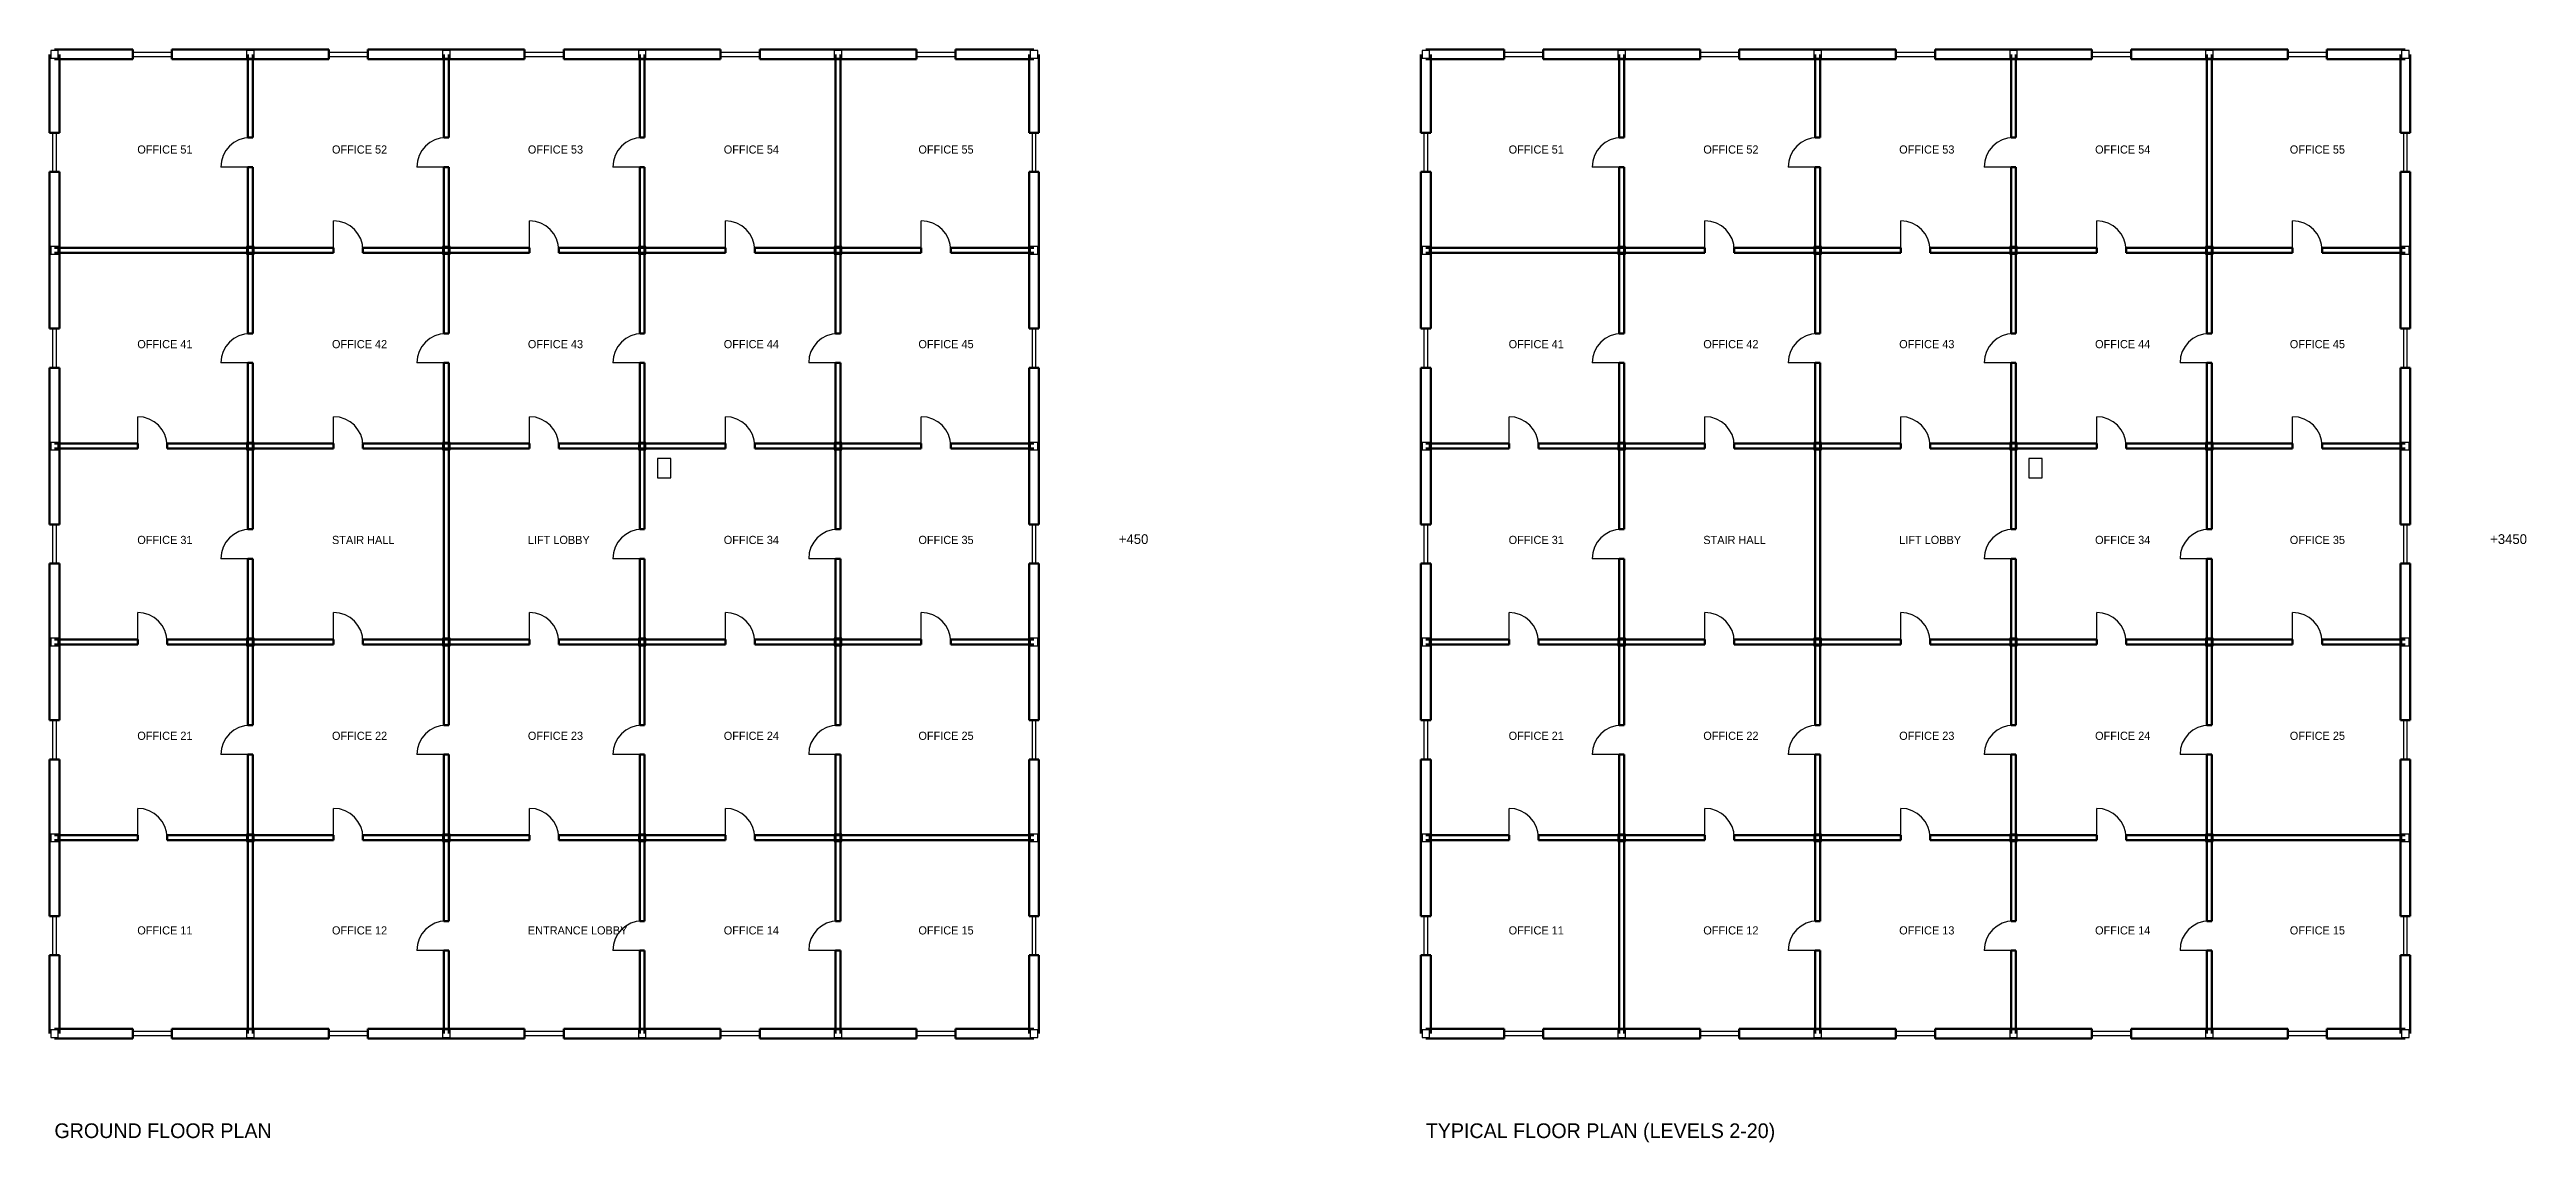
# Model space of a CAD drawing. Header units: metres. Extents: x 0 to 162, y -3 to 61.
# Drawn here: x -0.1 to 75.7, y -3.3 to 30.1 of the extents above; entities that cross this region are included whole.
import ezdxf

# ---------------------------------------------------------------- set-up
doc = ezdxf.new("R2010")
doc.units = ezdxf.units.M
for name, color, linetype in [('COLUMN', 5, 'CONTINUOUS'), ('DOOR', 3, 'CONTINUOUS'), ('SANITARY', 7, 'CONTINUOUS'), ('TEXT', 6, 'CONTINUOUS'), ('WALL', 4, 'CONTINUOUS'), ('WIND', 2, 'CONTINUOUS')]:
    doc.layers.add(name, color=color, linetype=linetype)

msp = doc.modelspace()

# ---------------------------------------------------------------- texts
at = {"layer": 'TEXT'}
for s, height, p in [('OFFICE 51', 0.25, (2.538, 26.962)), ('OFFICE 52', 0.25, (8.5, 26.962)), ('OFFICE 53', 0.25, (14.5, 26.962)), ('OFFICE 54', 0.25, (20.5, 26.962)), ('OFFICE 55', 0.25, (26.462, 26.962)), ('OFFICE 51', 0.25, (44.538, 26.962)), ('OFFICE 52', 0.25, (50.5, 26.962)), ('OFFICE 53', 0.25, (56.5, 26.962)), ('OFFICE 54', 0.25, (62.5, 26.962)), ('OFFICE 55', 0.25, (68.463, 26.962)), ('OFFICE 41', 0.25, (2.538, 21)), ('OFFICE 42', 0.25, (8.5, 21)), ('OFFICE 43', 0.25, (14.5, 21)), ('OFFICE 44', 0.25, (20.5, 21)), ('OFFICE 45', 0.25, (26.462, 21)), ('OFFICE 41', 0.25, (44.538, 21)), ('OFFICE 42', 0.25, (50.5, 21)), ('OFFICE 43', 0.25, (56.5, 21)), ('OFFICE 44', 0.25, (62.5, 21)), ('OFFICE 45', 0.25, (68.463, 21)), ('OFFICE 31', 0.25, (2.538, 15)), ('STAIR HALL', 0.25, (8.5, 15)), ('LIFT LOBBY', 0.25, (14.5, 15)), ('OFFICE 34', 0.25, (20.5, 15)), ('OFFICE 35', 0.25, (26.462, 15)), ('+450', 0.3, (32.6, 15)), ('OFFICE 31', 0.25, (44.538, 15)), ('STAIR HALL', 0.25, (50.5, 15)), ('LIFT LOBBY', 0.25, (56.5, 15)), ('OFFICE 34', 0.25, (62.5, 15)), ('OFFICE 35', 0.25, (68.463, 15)), ('+3450', 0.3, (74.6, 15)), ('OFFICE 21', 0.25, (2.538, 9)), ('OFFICE 22', 0.25, (8.5, 9)), ('OFFICE 23', 0.25, (14.5, 9)), ('OFFICE 24', 0.25, (20.5, 9)), ('OFFICE 25', 0.25, (26.462, 9)), ('OFFICE 21', 0.25, (44.538, 9)), ('OFFICE 22', 0.25, (50.5, 9)), ('OFFICE 23', 0.25, (56.5, 9)), ('OFFICE 24', 0.25, (62.5, 9)), ('OFFICE 25', 0.25, (68.463, 9)), ('OFFICE 11', 0.25, (2.538, 3.038)), ('OFFICE 12', 0.25, (8.5, 3.038)), ('ENTRANCE LOBBY', 0.25, (14.5, 3.038)), ('OFFICE 14', 0.25, (20.5, 3.038)), ('OFFICE 15', 0.25, (26.462, 3.038)), ('OFFICE 11', 0.25, (44.538, 3.038)), ('OFFICE 12', 0.25, (50.5, 3.038)), ('OFFICE 13', 0.25, (56.5, 3.038)), ('OFFICE 14', 0.25, (62.5, 3.038)), ('OFFICE 15', 0.25, (68.463, 3.038)), ('GROUND FLOOR PLAN', 0.45, (0, -3.2)), ('TYPICAL FLOOR PLAN (LEVELS 2-20)', 0.45, (42, -3.2))]:
    msp.add_text(s, height=height, dxfattribs=at).set_placement(p)

# ---------------------------------------------------------------- linework, layer by layer
at = {"layer": 'COLUMN'}
for points in [[(-0.115, 29.885), (0.115, 29.885), (0.115, 30.115), (-0.115, 30.115)], [(5.885, 29.885), (6.115, 29.885), (6.115, 30.115), (5.885, 30.115)], [(11.885, 29.885), (12.115, 29.885), (12.115, 30.115), (11.885, 30.115)], [(17.885, 29.885), (18.115, 29.885), (18.115, 30.115), (17.885, 30.115)], [(23.885, 29.885), (24.115, 29.885), (24.115, 30.115), (23.885, 30.115)], [(29.885, 29.885), (30.115, 29.885), (30.115, 30.115), (29.885, 30.115)], [(41.885, 29.885), (42.115, 29.885), (42.115, 30.115), (41.885, 30.115)], [(47.885, 29.885), (48.115, 29.885), (48.115, 30.115), (47.885, 30.115)], [(53.885, 29.885), (54.115, 29.885), (54.115, 30.115), (53.885, 30.115)], [(59.885, 29.885), (60.115, 29.885), (60.115, 30.115), (59.885, 30.115)], [(65.885, 29.885), (66.115, 29.885), (66.115, 30.115), (65.885, 30.115)], [(71.885, 29.885), (72.115, 29.885), (72.115, 30.115), (71.885, 30.115)], [(-0.115, 23.885), (0.115, 23.885), (0.115, 24.115), (-0.115, 24.115)], [(5.885, 23.885), (6.115, 23.885), (6.115, 24.115), (5.885, 24.115)], [(11.885, 23.885), (12.115, 23.885), (12.115, 24.115), (11.885, 24.115)], [(17.885, 23.885), (18.115, 23.885), (18.115, 24.115), (17.885, 24.115)], [(23.885, 23.885), (24.115, 23.885), (24.115, 24.115), (23.885, 24.115)], [(29.885, 23.885), (30.115, 23.885), (30.115, 24.115), (29.885, 24.115)], [(41.885, 23.885), (42.115, 23.885), (42.115, 24.115), (41.885, 24.115)], [(47.885, 23.885), (48.115, 23.885), (48.115, 24.115), (47.885, 24.115)], [(53.885, 23.885), (54.115, 23.885), (54.115, 24.115), (53.885, 24.115)], [(59.885, 23.885), (60.115, 23.885), (60.115, 24.115), (59.885, 24.115)], [(65.885, 23.885), (66.115, 23.885), (66.115, 24.115), (65.885, 24.115)], [(71.885, 23.885), (72.115, 23.885), (72.115, 24.115), (71.885, 24.115)], [(-0.115, 17.885), (0.115, 17.885), (0.115, 18.115), (-0.115, 18.115)], [(5.885, 17.885), (6.115, 17.885), (6.115, 18.115), (5.885, 18.115)], [(11.885, 17.885), (12.115, 17.885), (12.115, 18.115), (11.885, 18.115)], [(17.885, 17.885), (18.115, 17.885), (18.115, 18.115), (17.885, 18.115)], [(23.885, 17.885), (24.115, 17.885), (24.115, 18.115), (23.885, 18.115)], [(29.885, 17.885), (30.115, 17.885), (30.115, 18.115), (29.885, 18.115)], [(41.885, 17.885), (42.115, 17.885), (42.115, 18.115), (41.885, 18.115)], [(47.885, 17.885), (48.115, 17.885), (48.115, 18.115), (47.885, 18.115)], [(53.885, 17.885), (54.115, 17.885), (54.115, 18.115), (53.885, 18.115)], [(59.885, 17.885), (60.115, 17.885), (60.115, 18.115), (59.885, 18.115)], [(65.885, 17.885), (66.115, 17.885), (66.115, 18.115), (65.885, 18.115)], [(71.885, 17.885), (72.115, 17.885), (72.115, 18.115), (71.885, 18.115)], [(-0.115, 11.885), (0.115, 11.885), (0.115, 12.115), (-0.115, 12.115)], [(5.885, 11.885), (6.115, 11.885), (6.115, 12.115), (5.885, 12.115)], [(11.885, 11.885), (12.115, 11.885), (12.115, 12.115), (11.885, 12.115)], [(17.885, 11.885), (18.115, 11.885), (18.115, 12.115), (17.885, 12.115)], [(23.885, 11.885), (24.115, 11.885), (24.115, 12.115), (23.885, 12.115)], [(29.885, 11.885), (30.115, 11.885), (30.115, 12.115), (29.885, 12.115)], [(41.885, 11.885), (42.115, 11.885), (42.115, 12.115), (41.885, 12.115)], [(47.885, 11.885), (48.115, 11.885), (48.115, 12.115), (47.885, 12.115)], [(53.885, 11.885), (54.115, 11.885), (54.115, 12.115), (53.885, 12.115)], [(59.885, 11.885), (60.115, 11.885), (60.115, 12.115), (59.885, 12.115)], [(65.885, 11.885), (66.115, 11.885), (66.115, 12.115), (65.885, 12.115)], [(71.885, 11.885), (72.115, 11.885), (72.115, 12.115), (71.885, 12.115)], [(-0.115, 5.885), (0.115, 5.885), (0.115, 6.115), (-0.115, 6.115)], [(5.885, 5.885), (6.115, 5.885), (6.115, 6.115), (5.885, 6.115)], [(11.885, 5.885), (12.115, 5.885), (12.115, 6.115), (11.885, 6.115)], [(17.885, 5.885), (18.115, 5.885), (18.115, 6.115), (17.885, 6.115)], [(23.885, 5.885), (24.115, 5.885), (24.115, 6.115), (23.885, 6.115)], [(29.885, 5.885), (30.115, 5.885), (30.115, 6.115), (29.885, 6.115)], [(41.885, 5.885), (42.115, 5.885), (42.115, 6.115), (41.885, 6.115)], [(47.885, 5.885), (48.115, 5.885), (48.115, 6.115), (47.885, 6.115)], [(53.885, 5.885), (54.115, 5.885), (54.115, 6.115), (53.885, 6.115)], [(59.885, 5.885), (60.115, 5.885), (60.115, 6.115), (59.885, 6.115)], [(65.885, 5.885), (66.115, 5.885), (66.115, 6.115), (65.885, 6.115)], [(71.885, 5.885), (72.115, 5.885), (72.115, 6.115), (71.885, 6.115)], [(-0.115, -0.115), (0.115, -0.115), (0.115, 0.115), (-0.115, 0.115)], [(5.885, -0.115), (6.115, -0.115), (6.115, 0.115), (5.885, 0.115)], [(11.885, -0.115), (12.115, -0.115), (12.115, 0.115), (11.885, 0.115)], [(17.885, -0.115), (18.115, -0.115), (18.115, 0.115), (17.885, 0.115)], [(23.885, -0.115), (24.115, -0.115), (24.115, 0.115), (23.885, 0.115)], [(29.885, -0.115), (30.115, -0.115), (30.115, 0.115), (29.885, 0.115)], [(41.885, -0.115), (42.115, -0.115), (42.115, 0.115), (41.885, 0.115)], [(47.885, -0.115), (48.115, -0.115), (48.115, 0.115), (47.885, 0.115)], [(53.885, -0.115), (54.115, -0.115), (54.115, 0.115), (53.885, 0.115)], [(59.885, -0.115), (60.115, -0.115), (60.115, 0.115), (59.885, 0.115)], [(65.885, -0.115), (66.115, -0.115), (66.115, 0.115), (65.885, 0.115)], [(71.885, -0.115), (72.115, -0.115), (72.115, 0.115), (71.885, 0.115)]]:
    msp.add_lwpolyline(points, close=True, dxfattribs=at)
at = {"layer": 'DOOR'}
for p, q in [((6, 26.55), (5.1, 26.55)), ((12, 26.55), (11.1, 26.55)), ((18, 26.55), (17.1, 26.55)), ((48, 26.55), (47.1, 26.55)), ((54, 26.55), (53.1, 26.55)), ((60, 26.55), (59.1, 26.55)), ((8.55, 24), (8.55, 24.9)), ((14.55, 24), (14.55, 24.9)), ((20.55, 24), (20.55, 24.9)), ((26.55, 24), (26.55, 24.9)), ((50.55, 24), (50.55, 24.9)), ((56.55, 24), (56.55, 24.9)), ((62.55, 24), (62.55, 24.9)), ((68.55, 24), (68.55, 24.9)), ((6, 20.55), (5.1, 20.55)), ((12, 20.55), (11.1, 20.55)), ((18, 20.55), (17.1, 20.55)), ((24, 20.55), (23.1, 20.55)), ((48, 20.55), (47.1, 20.55)), ((54, 20.55), (53.1, 20.55)), ((60, 20.55), (59.1, 20.55)), ((66, 20.55), (65.1, 20.55)), ((2.55, 18), (2.55, 18.9)), ((8.55, 18), (8.55, 18.9)), ((14.55, 18), (14.55, 18.9)), ((20.55, 18), (20.55, 18.9)), ((26.55, 18), (26.55, 18.9)), ((44.55, 18), (44.55, 18.9)), ((50.55, 18), (50.55, 18.9)), ((56.55, 18), (56.55, 18.9)), ((62.55, 18), (62.55, 18.9)), ((68.55, 18), (68.55, 18.9)), ((6, 14.55), (5.1, 14.55)), ((18, 14.55), (17.1, 14.55)), ((24, 14.55), (23.1, 14.55)), ((48, 14.55), (47.1, 14.55)), ((60, 14.55), (59.1, 14.55)), ((66, 14.55), (65.1, 14.55)), ((2.55, 12), (2.55, 12.9)), ((8.55, 12), (8.55, 12.9)), ((14.55, 12), (14.55, 12.9)), ((20.55, 12), (20.55, 12.9)), ((26.55, 12), (26.55, 12.9)), ((44.55, 12), (44.55, 12.9)), ((50.55, 12), (50.55, 12.9)), ((56.55, 12), (56.55, 12.9)), ((62.55, 12), (62.55, 12.9)), ((68.55, 12), (68.55, 12.9)), ((6, 8.55), (5.1, 8.55)), ((12, 8.55), (11.1, 8.55)), ((18, 8.55), (17.1, 8.55)), ((24, 8.55), (23.1, 8.55)), ((48, 8.55), (47.1, 8.55)), ((54, 8.55), (53.1, 8.55)), ((60, 8.55), (59.1, 8.55)), ((66, 8.55), (65.1, 8.55)), ((2.55, 6), (2.55, 6.9)), ((8.55, 6), (8.55, 6.9)), ((14.55, 6), (14.55, 6.9)), ((20.55, 6), (20.55, 6.9)), ((44.55, 6), (44.55, 6.9)), ((50.55, 6), (50.55, 6.9)), ((56.55, 6), (56.55, 6.9)), ((62.55, 6), (62.55, 6.9)), ((12, 2.55), (11.1, 2.55)), ((18, 2.55), (17.1, 2.55)), ((24, 2.55), (23.1, 2.55)), ((54, 2.55), (53.1, 2.55)), ((60, 2.55), (59.1, 2.55)), ((66, 2.55), (65.1, 2.55))]:
    msp.add_line(p, q, dxfattribs=at)
for centre, start, end in [((6, 26.55), 90, 180), ((12, 26.55), 90, 180), ((18, 26.55), 90, 180), ((48, 26.55), 90, 180), ((54, 26.55), 90, 180), ((60, 26.55), 90, 180), ((8.55, 24), 0, 90), ((14.55, 24), 0, 90), ((20.55, 24), 0, 90), ((26.55, 24), 0, 90), ((50.55, 24), 0, 90), ((56.55, 24), 0, 90), ((62.55, 24), 0, 90), ((68.55, 24), 0, 90), ((6, 20.55), 90, 180), ((12, 20.55), 90, 180), ((18, 20.55), 90, 180), ((24, 20.55), 90, 180), ((48, 20.55), 90, 180), ((54, 20.55), 90, 180), ((60, 20.55), 90, 180), ((66, 20.55), 90, 180), ((2.55, 18), 0, 90), ((8.55, 18), 0, 90), ((14.55, 18), 0, 90), ((20.55, 18), 0, 90), ((26.55, 18), 0, 90), ((44.55, 18), 0, 90), ((50.55, 18), 0, 90), ((56.55, 18), 0, 90), ((62.55, 18), 0, 90), ((68.55, 18), 0, 90), ((6, 14.55), 90, 180), ((18, 14.55), 90, 180), ((24, 14.55), 90, 180), ((48, 14.55), 90, 180), ((60, 14.55), 90, 180), ((66, 14.55), 90, 180), ((2.55, 12), 0, 90), ((8.55, 12), 0, 90), ((14.55, 12), 0, 90), ((20.55, 12), 0, 90), ((26.55, 12), 0, 90), ((44.55, 12), 0, 90), ((50.55, 12), 0, 90), ((56.55, 12), 0, 90), ((62.55, 12), 0, 90), ((68.55, 12), 0, 90), ((6, 8.55), 90, 180), ((12, 8.55), 90, 180), ((18, 8.55), 90, 180), ((24, 8.55), 90, 180), ((48, 8.55), 90, 180), ((54, 8.55), 90, 180), ((60, 8.55), 90, 180), ((66, 8.55), 90, 180), ((2.55, 6), 0, 90), ((8.55, 6), 0, 90), ((14.55, 6), 0, 90), ((20.55, 6), 0, 90), ((44.55, 6), 0, 90), ((50.55, 6), 0, 90), ((56.55, 6), 0, 90), ((62.55, 6), 0, 90), ((12, 2.55), 90, 180), ((18, 2.55), 90, 180), ((24, 2.55), 90, 180), ((54, 2.55), 90, 180), ((60, 2.55), 90, 180), ((66, 2.55), 90, 180)]:
    msp.add_arc(centre, 0.9, start, end, dxfattribs=at)
at = {"layer": 'SANITARY'}
for points in [[(18.475, 17.025), (18.875, 17.025), (18.875, 17.625), (18.475, 17.625)], [(60.475, 17.025), (60.875, 17.025), (60.875, 17.625), (60.475, 17.625)]]:
    msp.add_lwpolyline(points, close=True, dxfattribs=at)
at = {"layer": 'WALL', "lineweight": 50}
for p, q in [((-0.15, 27.6), (-0.15, 30)), ((2.4, 30.15), (0, 30.15)), ((0, 29.85), (2.4, 29.85)), ((0.15, 30), (0.15, 27.6)), ((2.4, 29.85), (2.4, 30.15)), ((6, 30.15), (3.6, 30.15)), ((3.6, 29.85), (3.6, 30.15)), ((3.6, 29.85), (6, 29.85)), ((5.925, 27.45), (5.925, 30)), ((8.4, 30.15), (6, 30.15)), ((6, 29.85), (8.4, 29.85)), ((6.075, 30), (6.075, 27.45)), ((8.4, 29.85), (8.4, 30.15)), ((12, 30.15), (9.6, 30.15)), ((9.6, 29.85), (9.6, 30.15)), ((9.6, 29.85), (12, 29.85)), ((11.925, 27.45), (11.925, 30)), ((14.4, 30.15), (12, 30.15)), ((12, 29.85), (14.4, 29.85)), ((12.075, 30), (12.075, 27.45)), ((14.4, 29.85), (14.4, 30.15)), ((18, 30.15), (15.6, 30.15)), ((15.6, 29.85), (15.6, 30.15)), ((15.6, 29.85), (18, 29.85)), ((17.925, 27.45), (17.925, 30)), ((20.4, 30.15), (18, 30.15)), ((18, 29.85), (20.4, 29.85)), ((18.075, 30), (18.075, 27.45)), ((20.4, 29.85), (20.4, 30.15)), ((24, 30.15), (21.6, 30.15)), ((21.6, 29.85), (21.6, 30.15)), ((21.6, 29.85), (24, 29.85)), ((23.925, 24), (23.925, 30)), ((26.4, 30.15), (24, 30.15)), ((24, 29.85), (26.4, 29.85)), ((24.075, 30), (24.075, 24)), ((26.4, 29.85), (26.4, 30.15)), ((30, 30.15), (27.6, 30.15)), ((27.6, 29.85), (27.6, 30.15)), ((27.6, 29.85), (30, 29.85)), ((29.85, 27.6), (29.85, 30)), ((30.15, 30), (30.15, 27.6)), ((41.85, 27.6), (41.85, 30)), ((44.4, 30.15), (42, 30.15)), ((42, 29.85), (44.4, 29.85)), ((42.15, 30), (42.15, 27.6)), ((44.4, 29.85), (44.4, 30.15)), ((48, 30.15), (45.6, 30.15)), ((45.6, 29.85), (45.6, 30.15)), ((45.6, 29.85), (48, 29.85)), ((47.925, 27.45), (47.925, 30)), ((50.4, 30.15), (48, 30.15)), ((48, 29.85), (50.4, 29.85)), ((48.075, 30), (48.075, 27.45)), ((50.4, 29.85), (50.4, 30.15)), ((54, 30.15), (51.6, 30.15)), ((51.6, 29.85), (51.6, 30.15)), ((51.6, 29.85), (54, 29.85)), ((53.925, 27.45), (53.925, 30)), ((56.4, 30.15), (54, 30.15)), ((54, 29.85), (56.4, 29.85)), ((54.075, 30), (54.075, 27.45)), ((56.4, 29.85), (56.4, 30.15)), ((60, 30.15), (57.6, 30.15)), ((57.6, 29.85), (57.6, 30.15)), ((57.6, 29.85), (60, 29.85)), ((59.925, 27.45), (59.925, 30)), ((62.4, 30.15), (60, 30.15)), ((60, 29.85), (62.4, 29.85)), ((60.075, 30), (60.075, 27.45)), ((62.4, 29.85), (62.4, 30.15)), ((66, 30.15), (63.6, 30.15)), ((63.6, 29.85), (63.6, 30.15)), ((63.6, 29.85), (66, 29.85)), ((65.925, 24), (65.925, 30)), ((68.4, 30.15), (66, 30.15)), ((66, 29.85), (68.4, 29.85)), ((66.075, 30), (66.075, 24)), ((68.4, 29.85), (68.4, 30.15)), ((72, 30.15), (69.6, 30.15)), ((69.6, 29.85), (69.6, 30.15)), ((69.6, 29.85), (72, 29.85)), ((71.85, 27.6), (71.85, 30)), ((72.15, 30), (72.15, 27.6)), ((-0.15, 27.6), (0.15, 27.6)), ((5.925, 27.45), (6.075, 27.45)), ((11.925, 27.45), (12.075, 27.45)), ((17.925, 27.45), (18.075, 27.45)), ((29.85, 27.6), (30.15, 27.6)), ((41.85, 27.6), (42.15, 27.6)), ((47.925, 27.45), (48.075, 27.45)), ((53.925, 27.45), (54.075, 27.45)), ((59.925, 27.45), (60.075, 27.45)), ((71.85, 27.6), (72.15, 27.6)), ((-0.15, 24), (-0.15, 26.4)), ((-0.15, 26.4), (0.15, 26.4)), ((0.15, 26.4), (0.15, 24)), ((5.925, 24), (5.925, 26.55)), ((5.925, 26.55), (6.075, 26.55)), ((6.075, 26.55), (6.075, 24)), ((11.925, 24), (11.925, 26.55)), ((11.925, 26.55), (12.075, 26.55)), ((12.075, 26.55), (12.075, 24)), ((17.925, 24), (17.925, 26.55)), ((17.925, 26.55), (18.075, 26.55)), ((18.075, 26.55), (18.075, 24)), ((29.85, 24), (29.85, 26.4)), ((29.85, 26.4), (30.15, 26.4)), ((30.15, 26.4), (30.15, 24)), ((41.85, 24), (41.85, 26.4)), ((41.85, 26.4), (42.15, 26.4)), ((42.15, 26.4), (42.15, 24)), ((47.925, 24), (47.925, 26.55)), ((47.925, 26.55), (48.075, 26.55)), ((48.075, 26.55), (48.075, 24)), ((53.925, 24), (53.925, 26.55)), ((53.925, 26.55), (54.075, 26.55)), ((54.075, 26.55), (54.075, 24)), ((59.925, 24), (59.925, 26.55)), ((59.925, 26.55), (60.075, 26.55)), ((60.075, 26.55), (60.075, 24)), ((71.85, 24), (71.85, 26.4)), ((71.85, 26.4), (72.15, 26.4)), ((72.15, 26.4), (72.15, 24)), ((-0.15, 21.6), (-0.15, 24)), ((6, 24.075), (0, 24.075)), ((0, 23.925), (6, 23.925)), ((0.15, 24), (0.15, 21.6)), ((5.925, 21.45), (5.925, 24)), ((8.55, 24.075), (6, 24.075)), ((6, 23.925), (8.55, 23.925)), ((6.075, 24), (6.075, 21.45)), ((8.55, 23.925), (8.55, 24.075)), ((12, 24.075), (9.45, 24.075)), ((9.45, 23.925), (9.45, 24.075)), ((9.45, 23.925), (12, 23.925)), ((11.925, 21.45), (11.925, 24)), ((14.55, 24.075), (12, 24.075)), ((12, 23.925), (14.55, 23.925)), ((12.075, 24), (12.075, 21.45)), ((14.55, 23.925), (14.55, 24.075)), ((18, 24.075), (15.45, 24.075)), ((15.45, 23.925), (15.45, 24.075)), ((15.45, 23.925), (18, 23.925)), ((17.925, 21.45), (17.925, 24)), ((20.55, 24.075), (18, 24.075)), ((18, 23.925), (20.55, 23.925)), ((18.075, 24), (18.075, 21.45)), ((20.55, 23.925), (20.55, 24.075)), ((24, 24.075), (21.45, 24.075)), ((21.45, 23.925), (21.45, 24.075)), ((21.45, 23.925), (24, 23.925)), ((23.925, 21.45), (23.925, 24)), ((26.55, 24.075), (24, 24.075)), ((24, 23.925), (26.55, 23.925)), ((24.075, 24), (24.075, 21.45)), ((26.55, 23.925), (26.55, 24.075)), ((30, 24.075), (27.45, 24.075)), ((27.45, 23.925), (27.45, 24.075)), ((27.45, 23.925), (30, 23.925)), ((29.85, 21.6), (29.85, 24)), ((30.15, 24), (30.15, 21.6)), ((41.85, 21.6), (41.85, 24)), ((48, 24.075), (42, 24.075)), ((42, 23.925), (48, 23.925)), ((42.15, 24), (42.15, 21.6)), ((47.925, 21.45), (47.925, 24)), ((50.55, 24.075), (48, 24.075)), ((48, 23.925), (50.55, 23.925)), ((48.075, 24), (48.075, 21.45)), ((50.55, 23.925), (50.55, 24.075)), ((54, 24.075), (51.45, 24.075)), ((51.45, 23.925), (51.45, 24.075)), ((51.45, 23.925), (54, 23.925)), ((53.925, 21.45), (53.925, 24)), ((56.55, 24.075), (54, 24.075)), ((54, 23.925), (56.55, 23.925)), ((54.075, 24), (54.075, 21.45)), ((56.55, 23.925), (56.55, 24.075)), ((60, 24.075), (57.45, 24.075)), ((57.45, 23.925), (57.45, 24.075)), ((57.45, 23.925), (60, 23.925)), ((59.925, 21.45), (59.925, 24)), ((62.55, 24.075), (60, 24.075)), ((60, 23.925), (62.55, 23.925)), ((60.075, 24), (60.075, 21.45)), ((62.55, 23.925), (62.55, 24.075)), ((66, 24.075), (63.45, 24.075)), ((63.45, 23.925), (63.45, 24.075)), ((63.45, 23.925), (66, 23.925)), ((65.925, 21.45), (65.925, 24)), ((68.55, 24.075), (66, 24.075)), ((66, 23.925), (68.55, 23.925)), ((66.075, 24), (66.075, 21.45)), ((68.55, 23.925), (68.55, 24.075)), ((72, 24.075), (69.45, 24.075)), ((69.45, 23.925), (69.45, 24.075)), ((69.45, 23.925), (72, 23.925)), ((71.85, 21.6), (71.85, 24)), ((72.15, 24), (72.15, 21.6)), ((-0.15, 21.6), (0.15, 21.6)), ((5.925, 21.45), (6.075, 21.45)), ((11.925, 21.45), (12.075, 21.45)), ((17.925, 21.45), (18.075, 21.45)), ((23.925, 21.45), (24.075, 21.45)), ((29.85, 21.6), (30.15, 21.6)), ((41.85, 21.6), (42.15, 21.6)), ((47.925, 21.45), (48.075, 21.45)), ((53.925, 21.45), (54.075, 21.45)), ((59.925, 21.45), (60.075, 21.45)), ((65.925, 21.45), (66.075, 21.45)), ((71.85, 21.6), (72.15, 21.6)), ((5.925, 18), (5.925, 20.55)), ((5.925, 20.55), (6.075, 20.55)), ((6.075, 20.55), (6.075, 18)), ((11.925, 18), (11.925, 20.55)), ((11.925, 20.55), (12.075, 20.55)), ((12.075, 20.55), (12.075, 18)), ((17.925, 18), (17.925, 20.55)), ((17.925, 20.55), (18.075, 20.55)), ((18.075, 20.55), (18.075, 18)), ((23.925, 18), (23.925, 20.55)), ((23.925, 20.55), (24.075, 20.55)), ((24.075, 20.55), (24.075, 18)), ((47.925, 18), (47.925, 20.55)), ((47.925, 20.55), (48.075, 20.55)), ((48.075, 20.55), (48.075, 18)), ((53.925, 18), (53.925, 20.55)), ((53.925, 20.55), (54.075, 20.55)), ((54.075, 20.55), (54.075, 18)), ((59.925, 18), (59.925, 20.55)), ((59.925, 20.55), (60.075, 20.55)), ((60.075, 20.55), (60.075, 18)), ((65.925, 18), (65.925, 20.55)), ((65.925, 20.55), (66.075, 20.55)), ((66.075, 20.55), (66.075, 18)), ((-0.15, 18), (-0.15, 20.4)), ((-0.15, 20.4), (0.15, 20.4)), ((0.15, 20.4), (0.15, 18)), ((29.85, 18), (29.85, 20.4)), ((29.85, 20.4), (30.15, 20.4)), ((30.15, 20.4), (30.15, 18)), ((41.85, 18), (41.85, 20.4)), ((41.85, 20.4), (42.15, 20.4)), ((42.15, 20.4), (42.15, 18)), ((71.85, 18), (71.85, 20.4)), ((71.85, 20.4), (72.15, 20.4)), ((72.15, 20.4), (72.15, 18)), ((-0.15, 15.6), (-0.15, 18)), ((2.55, 18.075), (0, 18.075)), ((0, 17.925), (2.55, 17.925)), ((0.15, 18), (0.15, 15.6)), ((2.55, 17.925), (2.55, 18.075)), ((6, 18.075), (3.45, 18.075)), ((3.45, 17.925), (3.45, 18.075)), ((3.45, 17.925), (6, 17.925)), ((5.925, 15.45), (5.925, 18)), ((8.55, 18.075), (6, 18.075)), ((6, 17.925), (8.55, 17.925)), ((6.075, 18), (6.075, 15.45)), ((8.55, 17.925), (8.55, 18.075)), ((12, 18.075), (9.45, 18.075)), ((9.45, 17.925), (9.45, 18.075)), ((9.45, 17.925), (12, 17.925)), ((11.925, 12), (11.925, 18)), ((14.55, 18.075), (12, 18.075)), ((12, 17.925), (14.55, 17.925)), ((12.075, 18), (12.075, 12)), ((14.55, 17.925), (14.55, 18.075)), ((18, 18.075), (15.45, 18.075)), ((15.45, 17.925), (15.45, 18.075)), ((15.45, 17.925), (18, 17.925)), ((17.925, 15.45), (17.925, 18)), ((20.55, 18.075), (18, 18.075)), ((18, 17.925), (20.55, 17.925)), ((18.075, 18), (18.075, 15.45)), ((20.55, 17.925), (20.55, 18.075)), ((24, 18.075), (21.45, 18.075)), ((21.45, 17.925), (21.45, 18.075)), ((21.45, 17.925), (24, 17.925)), ((23.925, 15.45), (23.925, 18)), ((26.55, 18.075), (24, 18.075)), ((24, 17.925), (26.55, 17.925)), ((24.075, 18), (24.075, 15.45)), ((26.55, 17.925), (26.55, 18.075)), ((30, 18.075), (27.45, 18.075)), ((27.45, 17.925), (27.45, 18.075)), ((27.45, 17.925), (30, 17.925)), ((29.85, 15.6), (29.85, 18)), ((30.15, 18), (30.15, 15.6)), ((41.85, 15.6), (41.85, 18)), ((44.55, 18.075), (42, 18.075)), ((42, 17.925), (44.55, 17.925)), ((42.15, 18), (42.15, 15.6)), ((44.55, 17.925), (44.55, 18.075)), ((48, 18.075), (45.45, 18.075)), ((45.45, 17.925), (45.45, 18.075)), ((45.45, 17.925), (48, 17.925)), ((47.925, 15.45), (47.925, 18)), ((50.55, 18.075), (48, 18.075)), ((48, 17.925), (50.55, 17.925)), ((48.075, 18), (48.075, 15.45)), ((50.55, 17.925), (50.55, 18.075)), ((54, 18.075), (51.45, 18.075)), ((51.45, 17.925), (51.45, 18.075)), ((51.45, 17.925), (54, 17.925)), ((53.925, 12), (53.925, 18)), ((56.55, 18.075), (54, 18.075)), ((54, 17.925), (56.55, 17.925)), ((54.075, 18), (54.075, 12)), ((56.55, 17.925), (56.55, 18.075)), ((60, 18.075), (57.45, 18.075)), ((57.45, 17.925), (57.45, 18.075)), ((57.45, 17.925), (60, 17.925)), ((59.925, 15.45), (59.925, 18)), ((62.55, 18.075), (60, 18.075)), ((60, 17.925), (62.55, 17.925)), ((60.075, 18), (60.075, 15.45)), ((62.55, 17.925), (62.55, 18.075)), ((66, 18.075), (63.45, 18.075)), ((63.45, 17.925), (63.45, 18.075)), ((63.45, 17.925), (66, 17.925)), ((65.925, 15.45), (65.925, 18)), ((68.55, 18.075), (66, 18.075)), ((66, 17.925), (68.55, 17.925)), ((66.075, 18), (66.075, 15.45)), ((68.55, 17.925), (68.55, 18.075)), ((72, 18.075), (69.45, 18.075)), ((69.45, 17.925), (69.45, 18.075)), ((69.45, 17.925), (72, 17.925)), ((71.85, 15.6), (71.85, 18)), ((72.15, 18), (72.15, 15.6)), ((-0.15, 15.6), (0.15, 15.6)), ((5.925, 15.45), (6.075, 15.45)), ((17.925, 15.45), (18.075, 15.45)), ((23.925, 15.45), (24.075, 15.45)), ((29.85, 15.6), (30.15, 15.6)), ((41.85, 15.6), (42.15, 15.6)), ((47.925, 15.45), (48.075, 15.45)), ((59.925, 15.45), (60.075, 15.45)), ((65.925, 15.45), (66.075, 15.45)), ((71.85, 15.6), (72.15, 15.6)), ((5.925, 12), (5.925, 14.55)), ((5.925, 14.55), (6.075, 14.55)), ((6.075, 14.55), (6.075, 12)), ((17.925, 12), (17.925, 14.55)), ((17.925, 14.55), (18.075, 14.55)), ((18.075, 14.55), (18.075, 12)), ((23.925, 12), (23.925, 14.55)), ((23.925, 14.55), (24.075, 14.55)), ((24.075, 14.55), (24.075, 12)), ((47.925, 12), (47.925, 14.55)), ((47.925, 14.55), (48.075, 14.55)), ((48.075, 14.55), (48.075, 12)), ((59.925, 12), (59.925, 14.55)), ((59.925, 14.55), (60.075, 14.55)), ((60.075, 14.55), (60.075, 12)), ((65.925, 12), (65.925, 14.55)), ((65.925, 14.55), (66.075, 14.55)), ((66.075, 14.55), (66.075, 12)), ((-0.15, 12), (-0.15, 14.4)), ((-0.15, 14.4), (0.15, 14.4)), ((0.15, 14.4), (0.15, 12)), ((29.85, 12), (29.85, 14.4)), ((29.85, 14.4), (30.15, 14.4)), ((30.15, 14.4), (30.15, 12)), ((41.85, 12), (41.85, 14.4)), ((41.85, 14.4), (42.15, 14.4)), ((42.15, 14.4), (42.15, 12)), ((71.85, 12), (71.85, 14.4)), ((71.85, 14.4), (72.15, 14.4)), ((72.15, 14.4), (72.15, 12)), ((-0.15, 9.6), (-0.15, 12)), ((2.55, 12.075), (0, 12.075)), ((0, 11.925), (2.55, 11.925)), ((0.15, 12), (0.15, 9.6)), ((2.55, 11.925), (2.55, 12.075)), ((6, 12.075), (3.45, 12.075)), ((3.45, 11.925), (3.45, 12.075)), ((3.45, 11.925), (6, 11.925)), ((5.925, 9.45), (5.925, 12)), ((8.55, 12.075), (6, 12.075)), ((6, 11.925), (8.55, 11.925)), ((6.075, 12), (6.075, 9.45)), ((8.55, 11.925), (8.55, 12.075)), ((12, 12.075), (9.45, 12.075)), ((9.45, 11.925), (9.45, 12.075)), ((9.45, 11.925), (12, 11.925)), ((11.925, 9.45), (11.925, 12)), ((14.55, 12.075), (12, 12.075)), ((12, 11.925), (14.55, 11.925)), ((12.075, 12), (12.075, 9.45)), ((14.55, 11.925), (14.55, 12.075)), ((18, 12.075), (15.45, 12.075)), ((15.45, 11.925), (15.45, 12.075)), ((15.45, 11.925), (18, 11.925)), ((17.925, 9.45), (17.925, 12)), ((20.55, 12.075), (18, 12.075)), ((18, 11.925), (20.55, 11.925)), ((18.075, 12), (18.075, 9.45)), ((20.55, 11.925), (20.55, 12.075)), ((24, 12.075), (21.45, 12.075)), ((21.45, 11.925), (21.45, 12.075)), ((21.45, 11.925), (24, 11.925)), ((23.925, 9.45), (23.925, 12)), ((26.55, 12.075), (24, 12.075)), ((24, 11.925), (26.55, 11.925)), ((24.075, 12), (24.075, 9.45)), ((26.55, 11.925), (26.55, 12.075)), ((30, 12.075), (27.45, 12.075)), ((27.45, 11.925), (27.45, 12.075)), ((27.45, 11.925), (30, 11.925)), ((29.85, 9.6), (29.85, 12)), ((30.15, 12), (30.15, 9.6)), ((41.85, 9.6), (41.85, 12)), ((44.55, 12.075), (42, 12.075)), ((42, 11.925), (44.55, 11.925)), ((42.15, 12), (42.15, 9.6)), ((44.55, 11.925), (44.55, 12.075)), ((48, 12.075), (45.45, 12.075)), ((45.45, 11.925), (45.45, 12.075)), ((45.45, 11.925), (48, 11.925)), ((47.925, 9.45), (47.925, 12)), ((50.55, 12.075), (48, 12.075)), ((48, 11.925), (50.55, 11.925)), ((48.075, 12), (48.075, 9.45)), ((50.55, 11.925), (50.55, 12.075)), ((54, 12.075), (51.45, 12.075)), ((51.45, 11.925), (51.45, 12.075)), ((51.45, 11.925), (54, 11.925)), ((53.925, 9.45), (53.925, 12)), ((56.55, 12.075), (54, 12.075)), ((54, 11.925), (56.55, 11.925)), ((54.075, 12), (54.075, 9.45)), ((56.55, 11.925), (56.55, 12.075)), ((60, 12.075), (57.45, 12.075)), ((57.45, 11.925), (57.45, 12.075)), ((57.45, 11.925), (60, 11.925)), ((59.925, 9.45), (59.925, 12)), ((62.55, 12.075), (60, 12.075)), ((60, 11.925), (62.55, 11.925)), ((60.075, 12), (60.075, 9.45)), ((62.55, 11.925), (62.55, 12.075)), ((66, 12.075), (63.45, 12.075)), ((63.45, 11.925), (63.45, 12.075)), ((63.45, 11.925), (66, 11.925)), ((65.925, 9.45), (65.925, 12)), ((68.55, 12.075), (66, 12.075)), ((66, 11.925), (68.55, 11.925)), ((66.075, 12), (66.075, 9.45)), ((68.55, 11.925), (68.55, 12.075)), ((72, 12.075), (69.45, 12.075)), ((69.45, 11.925), (69.45, 12.075)), ((69.45, 11.925), (72, 11.925)), ((71.85, 9.6), (71.85, 12)), ((72.15, 12), (72.15, 9.6)), ((-0.15, 9.6), (0.15, 9.6)), ((5.925, 9.45), (6.075, 9.45)), ((11.925, 9.45), (12.075, 9.45)), ((17.925, 9.45), (18.075, 9.45)), ((23.925, 9.45), (24.075, 9.45)), ((29.85, 9.6), (30.15, 9.6)), ((41.85, 9.6), (42.15, 9.6)), ((47.925, 9.45), (48.075, 9.45)), ((53.925, 9.45), (54.075, 9.45)), ((59.925, 9.45), (60.075, 9.45)), ((65.925, 9.45), (66.075, 9.45)), ((71.85, 9.6), (72.15, 9.6)), ((-0.15, 6), (-0.15, 8.4)), ((-0.15, 8.4), (0.15, 8.4)), ((0.15, 8.4), (0.15, 6)), ((5.925, 6), (5.925, 8.55)), ((5.925, 8.55), (6.075, 8.55)), ((6.075, 8.55), (6.075, 6)), ((11.925, 6), (11.925, 8.55)), ((11.925, 8.55), (12.075, 8.55)), ((12.075, 8.55), (12.075, 6)), ((17.925, 6), (17.925, 8.55)), ((17.925, 8.55), (18.075, 8.55)), ((18.075, 8.55), (18.075, 6)), ((23.925, 6), (23.925, 8.55)), ((23.925, 8.55), (24.075, 8.55)), ((24.075, 8.55), (24.075, 6)), ((29.85, 6), (29.85, 8.4)), ((29.85, 8.4), (30.15, 8.4)), ((30.15, 8.4), (30.15, 6)), ((41.85, 6), (41.85, 8.4)), ((41.85, 8.4), (42.15, 8.4)), ((42.15, 8.4), (42.15, 6)), ((47.925, 6), (47.925, 8.55)), ((47.925, 8.55), (48.075, 8.55)), ((48.075, 8.55), (48.075, 6)), ((53.925, 6), (53.925, 8.55)), ((53.925, 8.55), (54.075, 8.55)), ((54.075, 8.55), (54.075, 6)), ((59.925, 6), (59.925, 8.55)), ((59.925, 8.55), (60.075, 8.55)), ((60.075, 8.55), (60.075, 6)), ((65.925, 6), (65.925, 8.55)), ((65.925, 8.55), (66.075, 8.55)), ((66.075, 8.55), (66.075, 6)), ((71.85, 6), (71.85, 8.4)), ((71.85, 8.4), (72.15, 8.4)), ((72.15, 8.4), (72.15, 6)), ((2.55, 6.075), (0, 6.075)), ((2.55, 5.925), (2.55, 6.075)), ((6, 6.075), (3.45, 6.075)), ((3.45, 5.925), (3.45, 6.075)), ((8.55, 6.075), (6, 6.075)), ((8.55, 5.925), (8.55, 6.075)), ((12, 6.075), (9.45, 6.075)), ((9.45, 5.925), (9.45, 6.075)), ((14.55, 6.075), (12, 6.075)), ((14.55, 5.925), (14.55, 6.075)), ((18, 6.075), (15.45, 6.075)), ((15.45, 5.925), (15.45, 6.075)), ((20.55, 6.075), (18, 6.075)), ((20.55, 5.925), (20.55, 6.075)), ((24, 6.075), (21.45, 6.075)), ((21.45, 5.925), (21.45, 6.075)), ((30, 6.075), (24, 6.075)), ((44.55, 6.075), (42, 6.075)), ((44.55, 5.925), (44.55, 6.075)), ((48, 6.075), (45.45, 6.075)), ((45.45, 5.925), (45.45, 6.075)), ((50.55, 6.075), (48, 6.075)), ((50.55, 5.925), (50.55, 6.075)), ((54, 6.075), (51.45, 6.075)), ((51.45, 5.925), (51.45, 6.075)), ((56.55, 6.075), (54, 6.075)), ((56.55, 5.925), (56.55, 6.075)), ((60, 6.075), (57.45, 6.075)), ((57.45, 5.925), (57.45, 6.075)), ((62.55, 6.075), (60, 6.075)), ((62.55, 5.925), (62.55, 6.075)), ((66, 6.075), (63.45, 6.075)), ((63.45, 5.925), (63.45, 6.075)), ((72, 6.075), (66, 6.075)), ((-0.15, 3.6), (-0.15, 6)), ((0, 5.925), (2.55, 5.925)), ((0.15, 6), (0.15, 3.6)), ((3.45, 5.925), (6, 5.925)), ((5.925, 0), (5.925, 6)), ((6, 5.925), (8.55, 5.925)), ((6.075, 6), (6.075, 0)), ((9.45, 5.925), (12, 5.925)), ((11.925, 3.45), (11.925, 6)), ((12, 5.925), (14.55, 5.925)), ((12.075, 6), (12.075, 3.45)), ((15.45, 5.925), (18, 5.925)), ((17.925, 3.45), (17.925, 6)), ((18, 5.925), (20.55, 5.925)), ((18.075, 6), (18.075, 3.45)), ((21.45, 5.925), (24, 5.925)), ((23.925, 3.45), (23.925, 6)), ((24, 5.925), (30, 5.925)), ((24.075, 6), (24.075, 3.45)), ((29.85, 3.6), (29.85, 6)), ((30.15, 6), (30.15, 3.6)), ((41.85, 3.6), (41.85, 6)), ((42, 5.925), (44.55, 5.925)), ((42.15, 6), (42.15, 3.6)), ((45.45, 5.925), (48, 5.925)), ((47.925, 0), (47.925, 6)), ((48, 5.925), (50.55, 5.925)), ((48.075, 6), (48.075, 0)), ((51.45, 5.925), (54, 5.925)), ((53.925, 3.45), (53.925, 6)), ((54, 5.925), (56.55, 5.925)), ((54.075, 6), (54.075, 3.45)), ((57.45, 5.925), (60, 5.925)), ((59.925, 3.45), (59.925, 6)), ((60, 5.925), (62.55, 5.925)), ((60.075, 6), (60.075, 3.45)), ((63.45, 5.925), (66, 5.925)), ((65.925, 3.45), (65.925, 6)), ((66, 5.925), (72, 5.925)), ((66.075, 6), (66.075, 3.45)), ((71.85, 3.6), (71.85, 6)), ((72.15, 6), (72.15, 3.6)), ((-0.15, 3.6), (0.15, 3.6)), ((11.925, 3.45), (12.075, 3.45)), ((17.925, 3.45), (18.075, 3.45)), ((23.925, 3.45), (24.075, 3.45)), ((29.85, 3.6), (30.15, 3.6)), ((41.85, 3.6), (42.15, 3.6)), ((53.925, 3.45), (54.075, 3.45)), ((59.925, 3.45), (60.075, 3.45)), ((65.925, 3.45), (66.075, 3.45)), ((71.85, 3.6), (72.15, 3.6)), ((-0.15, 0), (-0.15, 2.4)), ((-0.15, 2.4), (0.15, 2.4)), ((0.15, 2.4), (0.15, 0)), ((11.925, 0), (11.925, 2.55)), ((11.925, 2.55), (12.075, 2.55)), ((12.075, 2.55), (12.075, 0)), ((17.925, 0), (17.925, 2.55)), ((17.925, 2.55), (18.075, 2.55)), ((18.075, 2.55), (18.075, 0)), ((23.925, 0), (23.925, 2.55)), ((23.925, 2.55), (24.075, 2.55)), ((24.075, 2.55), (24.075, 0)), ((29.85, 0), (29.85, 2.4)), ((29.85, 2.4), (30.15, 2.4)), ((30.15, 2.4), (30.15, 0)), ((41.85, 0), (41.85, 2.4)), ((41.85, 2.4), (42.15, 2.4)), ((42.15, 2.4), (42.15, 0)), ((53.925, 0), (53.925, 2.55)), ((53.925, 2.55), (54.075, 2.55)), ((54.075, 2.55), (54.075, 0)), ((59.925, 0), (59.925, 2.55)), ((59.925, 2.55), (60.075, 2.55)), ((60.075, 2.55), (60.075, 0)), ((65.925, 0), (65.925, 2.55)), ((65.925, 2.55), (66.075, 2.55)), ((66.075, 2.55), (66.075, 0)), ((71.85, 0), (71.85, 2.4)), ((71.85, 2.4), (72.15, 2.4)), ((72.15, 2.4), (72.15, 0)), ((2.4, 0.15), (0, 0.15)), ((2.4, -0.15), (2.4, 0.15)), ((6, 0.15), (3.6, 0.15)), ((3.6, -0.15), (3.6, 0.15)), ((8.4, 0.15), (6, 0.15)), ((8.4, -0.15), (8.4, 0.15)), ((12, 0.15), (9.6, 0.15)), ((9.6, -0.15), (9.6, 0.15)), ((14.4, 0.15), (12, 0.15)), ((14.4, -0.15), (14.4, 0.15)), ((18, 0.15), (15.6, 0.15)), ((15.6, -0.15), (15.6, 0.15)), ((20.4, 0.15), (18, 0.15)), ((20.4, -0.15), (20.4, 0.15)), ((24, 0.15), (21.6, 0.15)), ((21.6, -0.15), (21.6, 0.15)), ((26.4, 0.15), (24, 0.15)), ((26.4, -0.15), (26.4, 0.15)), ((30, 0.15), (27.6, 0.15)), ((27.6, -0.15), (27.6, 0.15)), ((44.4, 0.15), (42, 0.15)), ((44.4, -0.15), (44.4, 0.15)), ((48, 0.15), (45.6, 0.15)), ((45.6, -0.15), (45.6, 0.15)), ((50.4, 0.15), (48, 0.15)), ((50.4, -0.15), (50.4, 0.15)), ((54, 0.15), (51.6, 0.15)), ((51.6, -0.15), (51.6, 0.15)), ((56.4, 0.15), (54, 0.15)), ((56.4, -0.15), (56.4, 0.15)), ((60, 0.15), (57.6, 0.15)), ((57.6, -0.15), (57.6, 0.15)), ((62.4, 0.15), (60, 0.15)), ((62.4, -0.15), (62.4, 0.15)), ((66, 0.15), (63.6, 0.15)), ((63.6, -0.15), (63.6, 0.15)), ((68.4, 0.15), (66, 0.15)), ((68.4, -0.15), (68.4, 0.15)), ((72, 0.15), (69.6, 0.15)), ((69.6, -0.15), (69.6, 0.15)), ((0, -0.15), (2.4, -0.15)), ((3.6, -0.15), (6, -0.15)), ((6, -0.15), (8.4, -0.15)), ((9.6, -0.15), (12, -0.15)), ((12, -0.15), (14.4, -0.15)), ((15.6, -0.15), (18, -0.15)), ((18, -0.15), (20.4, -0.15)), ((21.6, -0.15), (24, -0.15)), ((24, -0.15), (26.4, -0.15)), ((27.6, -0.15), (30, -0.15)), ((42, -0.15), (44.4, -0.15)), ((45.6, -0.15), (48, -0.15)), ((48, -0.15), (50.4, -0.15)), ((51.6, -0.15), (54, -0.15)), ((54, -0.15), (56.4, -0.15)), ((57.6, -0.15), (60, -0.15)), ((60, -0.15), (62.4, -0.15)), ((63.6, -0.15), (66, -0.15)), ((66, -0.15), (68.4, -0.15)), ((69.6, -0.15), (72, -0.15))]:
    msp.add_line(p, q, dxfattribs=at)
at = {"layer": 'WIND'}
for points in [[(2.4, 29.94), (3.6, 29.94), (3.6, 30.06), (2.4, 30.06)], [(8.4, 29.94), (9.6, 29.94), (9.6, 30.06), (8.4, 30.06)], [(14.4, 29.94), (15.6, 29.94), (15.6, 30.06), (14.4, 30.06)], [(20.4, 29.94), (21.6, 29.94), (21.6, 30.06), (20.4, 30.06)], [(26.4, 29.94), (27.6, 29.94), (27.6, 30.06), (26.4, 30.06)], [(44.4, 29.94), (45.6, 29.94), (45.6, 30.06), (44.4, 30.06)], [(50.4, 29.94), (51.6, 29.94), (51.6, 30.06), (50.4, 30.06)], [(56.4, 29.94), (57.6, 29.94), (57.6, 30.06), (56.4, 30.06)], [(62.4, 29.94), (63.6, 29.94), (63.6, 30.06), (62.4, 30.06)], [(68.4, 29.94), (69.6, 29.94), (69.6, 30.06), (68.4, 30.06)], [(-0.06, 26.4), (0.06, 26.4), (0.06, 27.6), (-0.06, 27.6)], [(29.94, 26.4), (30.06, 26.4), (30.06, 27.6), (29.94, 27.6)], [(41.94, 26.4), (42.06, 26.4), (42.06, 27.6), (41.94, 27.6)], [(71.94, 26.4), (72.06, 26.4), (72.06, 27.6), (71.94, 27.6)], [(-0.06, 20.4), (0.06, 20.4), (0.06, 21.6), (-0.06, 21.6)], [(29.94, 20.4), (30.06, 20.4), (30.06, 21.6), (29.94, 21.6)], [(41.94, 20.4), (42.06, 20.4), (42.06, 21.6), (41.94, 21.6)], [(71.94, 20.4), (72.06, 20.4), (72.06, 21.6), (71.94, 21.6)], [(-0.06, 14.4), (0.06, 14.4), (0.06, 15.6), (-0.06, 15.6)], [(29.94, 14.4), (30.06, 14.4), (30.06, 15.6), (29.94, 15.6)], [(41.94, 14.4), (42.06, 14.4), (42.06, 15.6), (41.94, 15.6)], [(71.94, 14.4), (72.06, 14.4), (72.06, 15.6), (71.94, 15.6)], [(-0.06, 8.4), (0.06, 8.4), (0.06, 9.6), (-0.06, 9.6)], [(29.94, 8.4), (30.06, 8.4), (30.06, 9.6), (29.94, 9.6)], [(41.94, 8.4), (42.06, 8.4), (42.06, 9.6), (41.94, 9.6)], [(71.94, 8.4), (72.06, 8.4), (72.06, 9.6), (71.94, 9.6)], [(-0.06, 2.4), (0.06, 2.4), (0.06, 3.6), (-0.06, 3.6)], [(29.94, 2.4), (30.06, 2.4), (30.06, 3.6), (29.94, 3.6)], [(41.94, 2.4), (42.06, 2.4), (42.06, 3.6), (41.94, 3.6)], [(71.94, 2.4), (72.06, 2.4), (72.06, 3.6), (71.94, 3.6)], [(2.4, -0.06), (3.6, -0.06), (3.6, 0.06), (2.4, 0.06)], [(8.4, -0.06), (9.6, -0.06), (9.6, 0.06), (8.4, 0.06)], [(14.4, -0.06), (15.6, -0.06), (15.6, 0.06), (14.4, 0.06)], [(20.4, -0.06), (21.6, -0.06), (21.6, 0.06), (20.4, 0.06)], [(26.4, -0.06), (27.6, -0.06), (27.6, 0.06), (26.4, 0.06)], [(44.4, -0.06), (45.6, -0.06), (45.6, 0.06), (44.4, 0.06)], [(50.4, -0.06), (51.6, -0.06), (51.6, 0.06), (50.4, 0.06)], [(56.4, -0.06), (57.6, -0.06), (57.6, 0.06), (56.4, 0.06)], [(62.4, -0.06), (63.6, -0.06), (63.6, 0.06), (62.4, 0.06)], [(68.4, -0.06), (69.6, -0.06), (69.6, 0.06), (68.4, 0.06)]]:
    msp.add_lwpolyline(points, close=True, dxfattribs=at)

msp.set_redraw_order([(e.dxf.handle, doc.entitydb.next_handle()) for e in msp.query("TEXT MTEXT ATTDEF DIMENSION ARC_DIMENSION")])  # texts and dimensions are drawn at this point

doc.saveas('drawing.dxf')
